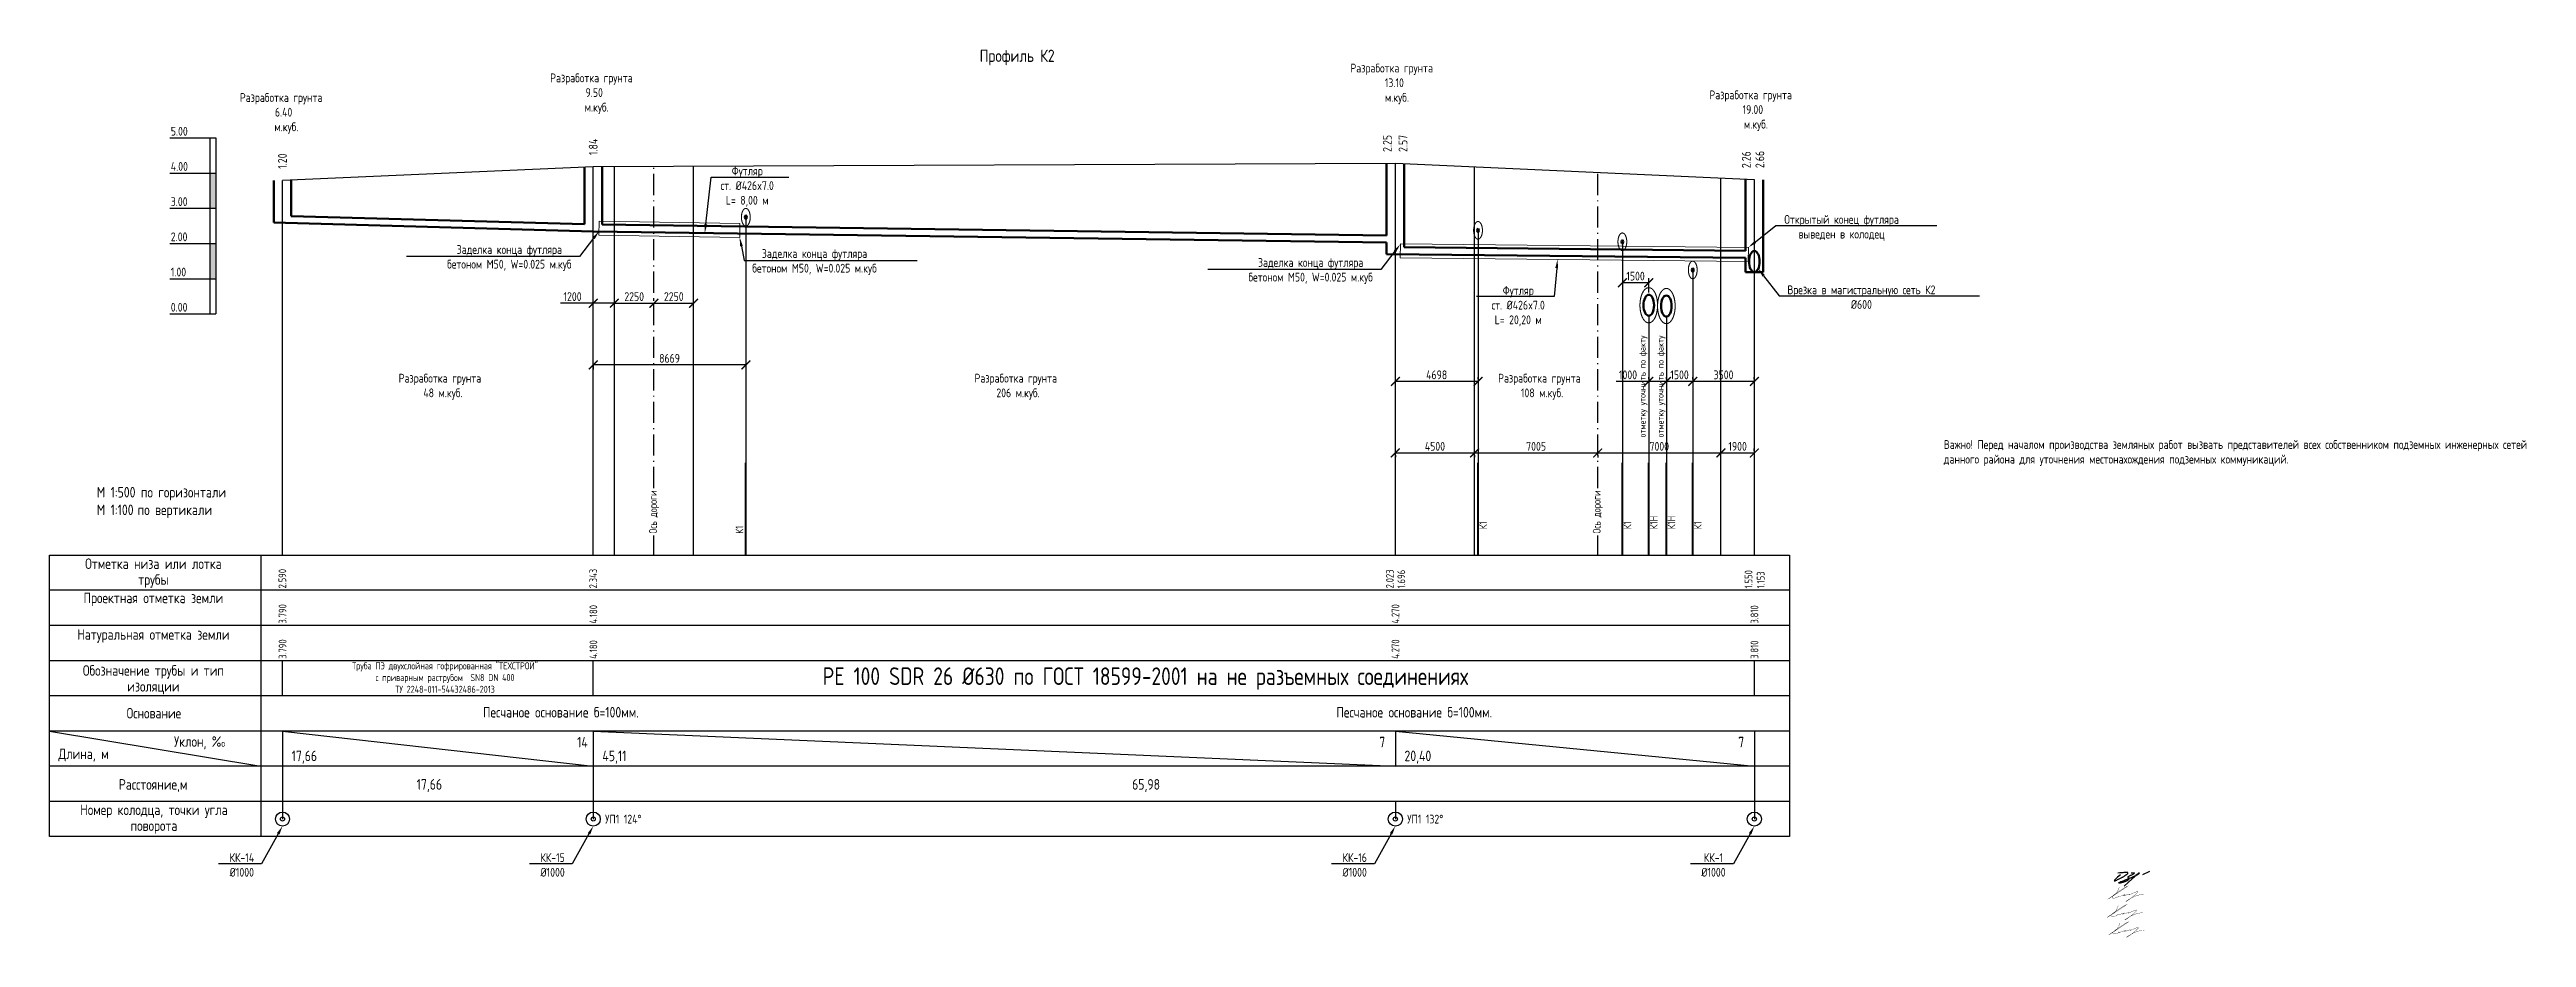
# Model space of a CAD drawing. Header units: millimetres. Extents: x 20530103 to 31271019, y 32092698 to 33532929.
# Drawn here: x 26074803 to 26145181, y 33084064 to 33109291 of the extents above; entities that cross this region are included whole.
import ezdxf
from ezdxf import colors
from ezdxf.entities.mleader import LeaderData, LeaderLine
from ezdxf.math import Vec2, Vec3

# ---------------------------------------------------------------- set-up
doc = ezdxf.new("R2010")
doc.units = ezdxf.units.MM
doc.linetypes.add('ACAD_ISO10W100', pattern=[18.5, 12, -3, 0.5, -3])
doc.linetypes.add('Штриховая', pattern=[2822.222233, 1411.111116, -1411.111116])
for name, color, linetype in [('Выноски', 7, 'Continuous'), ('Разработка грунта', 8, 'Continuous'), ('Рамка и штамп', 7, 'Continuous')]:
    doc.layers.add(name, color=color, linetype=linetype)
for name, color, linetype, lineweight in [('К1', 30, 'Continuous', 40), ('подпись', 7, 'Continuous', 25), ('Труба профиль', 7, 'Continuous', 50)]:
    doc.layers.add(name, color=color, linetype=linetype, lineweight=lineweight)
doc.styles.add('GOST 2.304', font='GOST.TTF')
doc.styles.get("Standard").update_dxf_attribs({"font": 'arial.ttf'})
doc.dimstyles.new('ISO-25', dxfattribs={"dimtxt": 2.5, "dimasz": 2.5, "dimexe": 1.25, "dimexo": 0.625, "dimtad": 1, "dimtxsty": 'Standard', "dimcen": 2.5, "dimadec": 0, "dimazin": 0, "dimtfac": 1, "dimtmove": 0, "dimatfit": 3, "dimfxl": 1, "dimarcsym": 0})

msp = doc.modelspace()

# ---------------------------------------------------------------- texts
at = {"linetype": 'ByBlock', "lineweight": 40, "ltscale": 400, "style": 'GOST 2.304'}
msp.add_text('Профиль К2', height=350, dxfattribs=at).set_placement((26101231.1778, 33108938.8174))
for s, p in [('1.84', (26090375.8201, 33106292.6884)), ('2.25', (26112938.0009, 33106382.6884)), ('2.57', (26113383.7552, 33106382.6884)), ('1.20', (26081545.8201, 33105902.6884)), ('2.26', (26123138.1033, 33105922.6884)), ('2.66', (26123523.9333, 33105922.6884))]:
    msp.add_text(s, height=250, rotation=90, dxfattribs=at).set_placement(p)
at = {"layer": 'К1', "color": 1, "insert": (26128625.6388, 33098194.3323), "char_height": 250, "width": 16957.976015, "attachment_point": 1, "style": 'GOST 2.304'}
msp.add_mtext('Важно! Перед началом производства земляных работ вызвать представителей всех собственником подземных инженерных сетей данного района для уточнения местонахождения подземных коммуникаций.', dxfattribs=at)
at = {"layer": 'Разработка грунта', "linetype": 'ByBlock', "lineweight": 40, "ltscale": 400, "char_height": 250, "attachment_point": 1, "style": 'GOST 2.304'}
for s, insert in [('\\pi104.74;Разработка грунта \\P\\pi1109.5;9.50\\P\\pi957.78; м.куб.', (26088923.0406, 33108610.4309)), ('\\pi104.74;Разработка грунта \\P\\pi1082.8;13.10\\P\\pi957.78; м.куб.', (26111660.7526, 33108889.3655)), ('\\pi104.74;Разработка грунта \\P\\pi1100.5;6.40\\P\\pi957.78; м.куб.', (26080106.231, 33108052.9367)), ('\\pi104.74;Разработка грунта \\P\\pi1047.1;19.00\\P\\pi957.78; м.куб.', (26121860.4522, 33108127.9608)), ('\\pi104.74;Разработка грунта \\P\\pi805.99;48 м.куб.', (26084617.9848, 33100078.5944)), ('\\pi104.74;Разработка грунта \\P\\pi725.72;206 м.куб.', (26100979.7119, 33100078.5944)), ('\\pi104.74;Разработка грунта \\P\\pi752.51;108 м.куб.', (26115857.555, 33100078.5944))]:
    msp.add_mtext_dynamic_manual_height_columns(s, width=2701.264832, gutter_width=2500, heights=[0], dxfattribs=dict(at, insert=insert))
at = {"layer": 'Рамка и штамп', "style": 'GOST 2.304'}
for s, p in [('5.00', (26078248.286, 33106844.7051)), ('4.00', (26078248.286, 33105844.7051)), ('3.00', (26078248.286, 33104844.7051)), ('2.00', (26078248.286, 33103844.7051)), ('1.00', (26078248.286, 33102844.7051)), ('0.00', (26078248.286, 33101844.7051))]:
    msp.add_text(s, height=250, dxfattribs=at).set_placement(p)
at = {"layer": 'Рамка и штамп', "linetype": 'ACAD_ISO10W100', "style": 'GOST 2.304'}
for s, height, p in [('отметку уточнить по факту', 180, (26120152.9261, 33098271.4679)), ('отметку уточнить по факту', 180, (26120664.2123, 33098271.4679)), ('Ось дороги', 220, (26092059.0145, 33095538.2416)), ('Ось дороги', 220, (26118874.0145, 33095538.2416)), ('К1Н', 220, (26120495.469, 33095662.4183)), ('К1Н', 220, (26120995.469, 33095662.4183)), ('К1', 220, (26094513.9217, 33095538.2416)), ('К1', 220, (26115644.4837, 33095662.4183)), ('К1', 220, (26119745.469, 33095662.4183)), ('К1', 220, (26121745.469, 33095662.4183)), ('2.590', 220, (26081527.8991, 33093980.5826)), ('2.343', 220, (26090357.8991, 33093980.5826)), ('2.023', 220, (26112994.8961, 33093980.5826)), ('1.696', 220, (26113322.2415, 33093980.5826)), ('1.550', 220, (26123187.1454, 33093980.5826)), ('1.153', 220, (26123532.9454, 33093980.5826)), ('3.790', 220, (26081534.9324, 33092980.5826)), ('4.180', 220, (26090364.9324, 33092980.5826)), ('4.270', 220, (26113154.9324, 33092980.5826)), ('3.810', 220, (26123354.9324, 33092980.5826)), ('3.790', 220, (26081534.9324, 33091980.5826)), ('4.180', 220, (26090364.9324, 33091980.5826)), ('4.270', 220, (26113154.9324, 33091980.5826)), ('3.810', 220, (26123354.9324, 33091980.5826))]:
    msp.add_text(s, height=height, rotation=90, dxfattribs=at).set_placement(p)
for s, height, p in [('14', 300, (26089794.2425, 33089464.0192)), ('7', 300, (26112584.2425, 33089464.0192)), ('7', 300, (26122784.2425, 33089464.0192)), ('17,66', 300, (26081682.4022, 33089072.3085)), ('45,11', 300, (26090512.4022, 33089072.3085)), ('20,40', 300, (26113302.4022, 33089072.3085)), ('17,66', 300, (26085234.0676, 33088262.7626)), ('65,98', 300, (26105563.2932, 33088262.7626)), ('УП1 124°', 250, (26090588.987, 33087300.9971)), ('УП1 132°', 250, (26113378.987, 33087300.9971))]:
    msp.add_text(s, height=height, dxfattribs=at).set_placement(p)
at = {"layer": 'Рамка и штамп', "char_height": 300, "style": 'GOST 2.304'}
for s, insert, width, attachment_point in [('М 1:500 по горизонтали\\PМ 1:100{\\fArial|b0|i0|c238|p34; }по вертикали', (26076146.2666, 33096863.216), 4759.555889, 1), ('Основание', (26077768.6979, 33090585.6809), 4299.477006, 2), ('Уклон, %{\\H0.6667x;о}', (26079065.7219, 33089779.8449), 2099.094524, 2), ('Длина, м', (26075769.7668, 33089429.5949), 1877.883553, 2), ('Расстояние,м', (26077746.2475, 33088561.9814), 4299.477006, 2)]:
    msp.add_mtext(s, dxfattribs=dict(at, insert=insert, width=width, attachment_point=attachment_point))
at = {"layer": 'Рамка и штамп', "char_height": 300, "width": 4299.477006, "attachment_point": 2, "line_spacing_factor": 0.9, "style": 'GOST 2.304'}
for s, insert in [('Отметка низа или лотка трубы', (26077754.32, 33094832.9807)), ('Проектная отметка земли', (26077754.32, 33093860.958)), ('Натуральная отметка земли', (26077754.32, 33092820.8852)), ('Обозначение трубы и тип изоляции', (26077754.32, 33091799.2185)), ('Номер колодца, точки угла поворота', (26077769.8626, 33087840.8909))]:
    msp.add_mtext(s, dxfattribs=dict(at, insert=insert))
at = {"layer": 'Рамка и штамп', "linetype": 'ACAD_ISO10W100', "style": 'GOST 2.304'}
for s, insert, char_height, width, attachment_point in [('Труба ПЭ двухслойная гофрированная "ТЕХСТРОЙ"\\Pс приварным раструбом  SN8 DN 400\\PТУ 2248-011-54432486-2013', (26086040.0638, 33091447.5624), 200, 34967.098932, 5), ('{\\C0;PE 100 SDR 26 %%C630 по ГОСТ 18599-2001 на не разъемных соединениях}', (26105939.7472, 33091419.2291), 500, 28923.252891, 5), ('Песчаное основание б=100мм.', (26089330.6337, 33090612.6246), 300, 6494.082854, 2), ('Песчаное основание б=100мм.', (26113579.2204, 33090612.6246), 300, 6494.082854, 2)]:
    msp.add_mtext(s, dxfattribs=dict(at, insert=insert, char_height=char_height, width=width, attachment_point=attachment_point))

# ---------------------------------------------------------------- blocks, each defined once
blk = doc.blocks.new('Косов')
at = {"layer": 'подпись', "color": 5, "lineweight": 30, "const_width": 0.0751}
blk.add_lwpolyline([(0, 0), (-0.07, -0.19), (-0.14, -0.36), (-0.2, -0.51), (-0.26, -0.65), (-0.31, -0.77), (-0.36, -0.87), (-0.41, -0.97), (-0.46, -1.07), (-0.51, -1.16), (-0.56, -1.26), (-0.62, -1.35), (-0.69, -1.44), (-0.76, -1.54), (-0.85, -1.64), (-0.96, -1.74), (-1.09, -1.84), (-1.23, -1.95), (-1.39, -2.06), (-1.57, -2.18), (-1.75, -2.3), (-1.94, -2.42), (-2.13, -2.54), (-2.32, -2.66), (-2.5, -2.78), (-2.67, -2.89), (-2.82, -2.99), (-2.91, -3.07), (-2.94, -3.1), (-2.89, -3.08), (-2.73, -2.99), (-2.46, -2.82), (-2.05, -2.56), (-1.49, -2.2), (-0.83, -1.77), (-0.12, -1.3), (0.58, -0.83), (1.23, -0.4), (1.76, -0.03), (2.13, 0.23), (2.28, 0.36), (2.17, 0.32), (1.85, 0.15), (1.36, -0.14), (0.77, -0.5), (0.14, -0.91), (-0.49, -1.33), (-1.05, -1.73), (-1.5, -2.08), (-1.78, -2.36), (-1.91, -2.57), (-1.92, -2.71), (-1.83, -2.8), (-1.67, -2.85), (-1.46, -2.86), (-1.24, -2.84), (-1.02, -2.81), (-0.84, -2.77), (-0.68, -2.72), (-0.56, -2.67), (-0.46, -2.61), (-0.38, -2.56), (-0.33, -2.5), (-0.29, -2.46), (-0.26, -2.42), (-0.24, -2.38), (-0.23, -2.36), (-0.23, -2.35), (-0.23, -2.34), (-0.24, -2.34), (-0.24, -2.35), (-0.24, -2.36), (-0.25, -2.39), (-0.24, -2.42), (-0.24, -2.46), (-0.23, -2.49), (-0.22, -2.53), (-0.21, -2.56), (-0.2, -2.58), (-0.2, -2.59), (-0.2, -2.59), (-0.2, -2.57), (-0.21, -2.53), (-0.23, -2.49), (-0.24, -2.45), (-0.26, -2.4), (-0.27, -2.36), (-0.29, -2.33), (-0.29, -2.31), (-0.3, -2.31), (-0.29, -2.32), (-0.27, -2.34), (-0.23, -2.36), (-0.17, -2.38), (-0.08, -2.39), (0.03, -2.39), (0.18, -2.36), (0.37, -2.32), (0.58, -2.25), (0.8, -2.18), (1.01, -2.1), (1.21, -2.03), (1.38, -1.97), (1.51, -1.93), (1.58, -1.91), (1.58, -1.93), (1.53, -1.97), (1.45, -2.03), (1.36, -2.09), (1.27, -2.16), (1.21, -2.21), (1.18, -2.25), (1.23, -2.25), (1.34, -2.22), (1.52, -2.17), (1.74, -2.09), (1.98, -2.01), (2.23, -1.93), (2.45, -1.85), (2.64, -1.79), (2.77, -1.76), (2.83, -1.77), (2.83, -1.8), (2.8, -1.84), (2.75, -1.89), (2.71, -1.93), (2.7, -1.96), (2.73, -1.96), (2.83, -1.93), (3.02, -1.85), (3.27, -1.74), (3.56, -1.61), (3.88, -1.47), (4.2, -1.34), (4.49, -1.22), (4.73, -1.14), (4.9, -1.11), (4.99, -1.13), (4.99, -1.2), (4.93, -1.31), (4.8, -1.46), (4.63, -1.64), (4.41, -1.84), (4.17, -2.05), (3.92, -2.27), (3.65, -2.48), (3.39, -2.69), (3.13, -2.89), (2.88, -3.07), (2.64, -3.24), (2.43, -3.39), (2.23, -3.52), (2.07, -3.62), (1.94, -3.7), (1.84, -3.75), (1.79, -3.76), (1.79, -3.74), (1.85, -3.69), (1.97, -3.6), (2.16, -3.47), (2.42, -3.31), (2.75, -3.1), (3.16, -2.87), (3.62, -2.63), (4.14, -2.4), (4.7, -2.19), (5.28, -2.03), (5.89, -1.92), (6.5, -1.88)], dxfattribs=at)
blk = doc.blocks.new('Драничников')
at = {"layer": 'подпись', "color": 5, "lineweight": 30}
for points in [[(1.86, 1.95), (0.94, 1.14), (0.35, 0.58), (0.02, 0.22), (-0.09, 0.03), (-0.03, -0.03), (0.15, 0.02), (0.41, 0.12), (0.7, 0.26), (0.97, 0.39), (1.23, 0.51), (1.47, 0.63), (1.69, 0.74), (1.89, 0.84), (2.08, 0.94), (2.27, 1.04), (2.44, 1.13), (2.6, 1.22), (2.76, 1.31), (2.9, 1.39), (3.04, 1.48), (3.17, 1.56), (3.3, 1.64), (3.42, 1.71), (3.53, 1.78), (3.63, 1.86), (3.73, 1.92), (3.82, 1.99), (3.9, 2.05), (3.98, 2.11), (4.04, 2.17), (4.1, 2.22), (4.15, 2.26), (4.18, 2.3), (4.21, 2.34), (4.23, 2.37), (4.24, 2.4), (4.25, 2.42), (4.25, 2.45), (4.26, 2.47), (4.26, 2.49), (4.26, 2.51), (4.26, 2.53), (4.25, 2.55), (4.25, 2.56), (4.24, 2.58), (4.23, 2.59), (4.22, 2.6), (4.2, 2.61), (4.18, 2.62), (4.14, 2.62), (4.1, 2.63), (4.05, 2.63), (3.99, 2.63), (3.91, 2.63), (3.82, 2.63), (3.7, 2.63), (3.57, 2.63), (3.4, 2.63), (3.19, 2.63), (2.92, 2.61), (2.59, 2.59), (2.18, 2.56), (1.68, 2.52), (1.07, 2.47)], [(5.3, 2.57), (5.53, 2.57), (5.71, 2.57), (5.85, 2.57), (5.97, 2.56), (6.05, 2.56), (6.12, 2.56), (6.17, 2.55), (6.2, 2.55), (6.23, 2.54), (6.25, 2.53), (6.26, 2.52), (6.27, 2.5), (6.28, 2.49), (6.28, 2.47), (6.28, 2.45), (6.28, 2.44), (6.28, 2.41), (6.28, 2.39), (6.26, 2.36), (6.24, 2.33), (6.2, 2.29), (6.13, 2.24), (6.04, 2.18), (5.92, 2.12), (5.77, 2.04), (5.6, 1.95), (5.4, 1.85), (5.2, 1.75), (5.01, 1.66), (4.82, 1.56), (4.65, 1.47), (4.5, 1.4), (4.39, 1.33), (4.31, 1.28), (4.26, 1.24), (4.23, 1.2), (4.22, 1.17), (4.23, 1.15), (4.24, 1.13), (4.26, 1.11), (4.29, 1.1), (4.31, 1.08), (4.34, 1.06), (4.36, 1.04), (4.39, 1.02), (4.41, 1), (4.44, 0.97), (4.46, 0.94), (4.49, 0.9), (4.51, 0.86), (4.52, 0.81), (4.53, 0.76), (4.54, 0.71), (4.54, 0.66), (4.53, 0.6), (4.51, 0.54), (4.48, 0.48), (4.45, 0.41), (4.4, 0.35), (4.34, 0.29), (4.26, 0.22), (4.18, 0.15), (4.08, 0.09), (3.97, 0.03), (3.85, -0.04), (3.72, -0.1), (3.57, -0.16), (3.42, -0.22), (3.27, -0.28), (3.11, -0.33), (2.96, -0.38), (2.81, -0.43), (2.66, -0.47), (2.52, -0.51), (2.39, -0.54), (2.26, -0.58), (2.15, -0.6), (2.04, -0.63), (1.94, -0.65), (1.85, -0.66), (1.77, -0.68), (1.69, -0.69), (1.63, -0.69), (1.58, -0.7), (1.53, -0.7), (1.49, -0.69), (1.46, -0.69), (1.43, -0.68), (1.41, -0.67), (1.39, -0.67), (1.38, -0.65), (1.38, -0.64), (1.38, -0.63), (1.38, -0.61), (1.39, -0.59), (1.41, -0.57), (1.42, -0.55), (1.45, -0.53), (1.49, -0.5), (1.55, -0.47), (1.63, -0.43), (1.73, -0.38), (1.87, -0.32), (2.05, -0.24), (2.26, -0.16), (2.51, -0.06), (2.79, 0.05), (3.08, 0.16), (3.38, 0.28), (3.68, 0.39), (3.98, 0.51), (4.26, 0.62), (4.53, 0.72), (4.77, 0.82), (4.99, 0.91), (5.2, 1), (5.39, 1.08), (5.57, 1.16), (5.74, 1.24), (5.9, 1.31), (6.06, 1.38), (6.2, 1.44), (6.35, 1.51), (6.48, 1.57), (6.61, 1.63), (6.74, 1.7), (6.86, 1.75), (6.97, 1.81), (7.08, 1.87), (7.19, 1.93), (7.28, 1.98), (7.38, 2.04), (7.46, 2.09), (7.54, 2.14), (7.62, 2.18), (7.68, 2.23), (7.74, 2.27), (7.79, 2.3), (7.83, 2.33), (7.86, 2.36), (7.88, 2.39), (7.89, 2.41), (7.9, 2.43), (7.89, 2.44), (7.88, 2.46), (7.86, 2.46), (7.83, 2.46), (7.79, 2.46), (7.75, 2.45), (7.7, 2.43), (7.64, 2.41), (7.57, 2.37), (7.5, 2.32), (7.37, 2.21), (7.15, 2.02), (6.78, 1.7), (6.24, 1.21), (5.46, 0.51), (4.41, -0.44), (3.03, -1.67)], [(8.98, 1.97), (11.17, 3.08)]]:
    blk.add_lwpolyline(points, dxfattribs=at)
blk = doc.blocks.new('_ArchTick')
at = {"color": 0, "linetype": 'ByBlock', "const_width": 0.15}
blk.add_lwpolyline([(-0.5, -0.5), (0.5, 0.5)], dxfattribs=at)
blk = doc.blocks.new('*D55')
at = {"color": 0, "lineweight": -2, "transparency": 16777216}
for p, q in [((26090252, 33102084), (26089323, 33102084)), ((26090252, 33102030), (26090252, 33102209)), ((26090852, 33102084), (26090252, 33102084)), ((26090852, 33102030), (26090852, 33102209))]:
    blk.add_line(p, q, dxfattribs=at)
at = {"color": 0, "lineweight": -2, "transparency": 16777216, "xscale": 250, "yscale": 250, "zscale": 250, "rotation": 180}
blk.add_blockref('_ArchTick', (26090252, 33102084), dxfattribs=at)
at = {"color": 0, "lineweight": -2, "transparency": 16777216, "xscale": 250, "yscale": 250, "zscale": 250}
blk.add_blockref('_ArchTick', (26090852, 33102084), dxfattribs=at)
at = {"color": 0, "transparency": 16777216, "insert": (26089663, 33102272), "char_height": 250, "attachment_point": 5, "style": 'GOST 2.304'}
blk.add_mtext('1200', dxfattribs=at)
blk = doc.blocks.new('*D56')
at = {"color": 0, "lineweight": -2, "transparency": 16777216}
for p, q in [((26090852, 33102147), (26090852, 33102209)), ((26090852, 33102084), (26091977, 33102084)), ((26091977, 33102147), (26091977, 33102209))]:
    blk.add_line(p, q, dxfattribs=at)
at = {"color": 0, "lineweight": -2, "transparency": 16777216, "xscale": 250, "yscale": 250, "zscale": 250, "rotation": 180}
blk.add_blockref('_ArchTick', (26090852, 33102084), dxfattribs=at)
at = {"color": 0, "lineweight": -2, "transparency": 16777216, "xscale": 250, "yscale": 250, "zscale": 250}
blk.add_blockref('_ArchTick', (26091977, 33102084), dxfattribs=at)
at = {"color": 0, "transparency": 16777216, "insert": (26091415, 33102272), "char_height": 250, "attachment_point": 5, "style": 'GOST 2.304'}
blk.add_mtext('2250', dxfattribs=at)
blk = doc.blocks.new('*D57')
at = {"color": 0, "lineweight": -2, "transparency": 16777216}
for p, q in [((26091977, 33102147), (26091977, 33102209)), ((26091977, 33102084), (26093102, 33102084)), ((26093102, 33102147), (26093102, 33102209))]:
    blk.add_line(p, q, dxfattribs=at)
at = {"color": 0, "lineweight": -2, "transparency": 16777216, "xscale": 250, "yscale": 250, "zscale": 250, "rotation": 180}
blk.add_blockref('_ArchTick', (26091977, 33102084), dxfattribs=at)
at = {"color": 0, "lineweight": -2, "transparency": 16777216, "xscale": 250, "yscale": 250, "zscale": 250}
blk.add_blockref('_ArchTick', (26093102, 33102084), dxfattribs=at)
at = {"color": 0, "transparency": 16777216, "insert": (26092540, 33102272), "char_height": 250, "attachment_point": 5, "style": 'GOST 2.304'}
blk.add_mtext('2250', dxfattribs=at)
blk = doc.blocks.new('*D58')
at = {"color": 0, "lineweight": -2, "transparency": 16777216}
for p, q in [((26113042, 33097831), (26115292, 33097831)), ((26113042, 33097769), (26113042, 33097706)), ((26115292, 33097894), (26115292, 33097956))]:
    blk.add_line(p, q, dxfattribs=at)
at = {"color": 0, "lineweight": -2, "transparency": 16777216, "xscale": 250, "yscale": 250, "zscale": 250, "rotation": 180}
blk.add_blockref('_ArchTick', (26113042, 33097831), dxfattribs=at)
at = {"color": 0, "lineweight": -2, "transparency": 16777216, "xscale": 250, "yscale": 250, "zscale": 250}
blk.add_blockref('_ArchTick', (26115292, 33097831), dxfattribs=at)
at = {"color": 0, "transparency": 16777216, "insert": (26114167, 33098019), "char_height": 250, "attachment_point": 5, "style": 'GOST 2.304'}
blk.add_mtext('4500', dxfattribs=at)
blk = doc.blocks.new('*D59')
at = {"color": 0, "lineweight": -2, "transparency": 16777216}
for p, q in [((26115290, 33097831), (26118792, 33097831)), ((26115290, 33097769), (26115290, 33097706)), ((26118792, 33097769), (26118792, 33097706))]:
    blk.add_line(p, q, dxfattribs=at)
at = {"color": 0, "lineweight": -2, "transparency": 16777216, "xscale": 250, "yscale": 250, "zscale": 250, "rotation": 180}
blk.add_blockref('_ArchTick', (26115290, 33097831), dxfattribs=at)
at = {"color": 0, "lineweight": -2, "transparency": 16777216, "xscale": 250, "yscale": 250, "zscale": 250}
blk.add_blockref('_ArchTick', (26118792, 33097831), dxfattribs=at)
at = {"color": 0, "transparency": 16777216, "insert": (26117041, 33098018), "char_height": 250, "attachment_point": 5, "style": 'GOST 2.304'}
blk.add_mtext('7005', dxfattribs=at)
blk = doc.blocks.new('*D60')
at = {"color": 0, "lineweight": -2, "transparency": 16777216}
for p, q in [((26118792, 33097829), (26122292, 33097829)), ((26118792, 33097767), (26118792, 33097704)), ((26122292, 33097892), (26122292, 33097954))]:
    blk.add_line(p, q, dxfattribs=at)
at = {"color": 0, "lineweight": -2, "transparency": 16777216, "xscale": 250, "yscale": 250, "zscale": 250, "rotation": 180}
blk.add_blockref('_ArchTick', (26118792, 33097829), dxfattribs=at)
at = {"color": 0, "lineweight": -2, "transparency": 16777216, "xscale": 250, "yscale": 250, "zscale": 250}
blk.add_blockref('_ArchTick', (26122292, 33097829), dxfattribs=at)
at = {"color": 0, "transparency": 16777216, "insert": (26120542, 33098017), "char_height": 250, "attachment_point": 5, "style": 'GOST 2.304'}
blk.add_mtext('7000', dxfattribs=at)
blk = doc.blocks.new('*D61')
at = {"color": 0, "lineweight": -2, "transparency": 16777216}
for p, q in [((26090252, 33100342), (26090252, 33100205)), ((26094587, 33100330), (26090252, 33100330)), ((26094587, 33100342), (26094587, 33100205))]:
    blk.add_line(p, q, dxfattribs=at)
at = {"color": 0, "lineweight": -2, "transparency": 16777216, "xscale": 250, "yscale": 250, "zscale": 250, "rotation": 180}
blk.add_blockref('_ArchTick', (26090252, 33100330), dxfattribs=at)
at = {"color": 0, "lineweight": -2, "transparency": 16777216, "xscale": 250, "yscale": 250, "zscale": 250}
blk.add_blockref('_ArchTick', (26094587, 33100330), dxfattribs=at)
at = {"color": 0, "transparency": 16777216, "insert": (26092420, 33100518), "char_height": 250, "attachment_point": 5, "style": 'GOST 2.304'}
blk.add_mtext('8669', dxfattribs=at)
blk = doc.blocks.new('*D65')
at = {"color": 0, "lineweight": -2, "transparency": 16777216}
for p, q in [((26121492, 33099924), (26121492, 33099987)), ((26123242, 33099862), (26121492, 33099862)), ((26123242, 33099924), (26123242, 33099987))]:
    blk.add_line(p, q, dxfattribs=at)
at = {"color": 0, "lineweight": -2, "transparency": 16777216, "xscale": 250, "yscale": 250, "zscale": 250, "rotation": 180}
blk.add_blockref('_ArchTick', (26121492, 33099862), dxfattribs=at)
at = {"color": 0, "lineweight": -2, "transparency": 16777216, "xscale": 250, "yscale": 250, "zscale": 250}
blk.add_blockref('_ArchTick', (26123242, 33099862), dxfattribs=at)
at = {"color": 0, "transparency": 16777216, "insert": (26122367, 33100049), "char_height": 250, "attachment_point": 5, "style": 'GOST 2.304'}
blk.add_mtext('3500', dxfattribs=at)
blk = doc.blocks.new('*D66')
at = {"color": 0, "lineweight": -2, "transparency": 16777216}
for p, q in [((26120742, 33099924), (26120742, 33099987)), ((26121492, 33099862), (26120742, 33099862)), ((26121492, 33099924), (26121492, 33099987))]:
    blk.add_line(p, q, dxfattribs=at)
at = {"color": 0, "lineweight": -2, "transparency": 16777216, "xscale": 250, "yscale": 250, "zscale": 250, "rotation": 180}
blk.add_blockref('_ArchTick', (26120742, 33099862), dxfattribs=at)
at = {"color": 0, "lineweight": -2, "transparency": 16777216, "xscale": 250, "yscale": 250, "zscale": 250}
blk.add_blockref('_ArchTick', (26121492, 33099862), dxfattribs=at)
at = {"color": 0, "transparency": 16777216, "insert": (26121117, 33100049), "char_height": 250, "attachment_point": 5, "style": 'GOST 2.304'}
blk.add_mtext('1500', dxfattribs=at)
blk = doc.blocks.new('*D67')
at = {"color": 0, "lineweight": -2, "transparency": 16777216}
for p, q in [((26120242, 33099862), (26119313, 33099862)), ((26120242, 33099924), (26120242, 33099987)), ((26120742, 33099862), (26120242, 33099862)), ((26120742, 33099924), (26120742, 33099987))]:
    blk.add_line(p, q, dxfattribs=at)
at = {"color": 0, "lineweight": -2, "transparency": 16777216, "xscale": 250, "yscale": 250, "zscale": 250, "rotation": 180}
blk.add_blockref('_ArchTick', (26120242, 33099862), dxfattribs=at)
at = {"color": 0, "lineweight": -2, "transparency": 16777216, "xscale": 250, "yscale": 250, "zscale": 250}
blk.add_blockref('_ArchTick', (26120742, 33099862), dxfattribs=at)
at = {"color": 0, "transparency": 16777216, "insert": (26119653, 33100049), "char_height": 250, "attachment_point": 5, "style": 'GOST 2.304'}
blk.add_mtext('1000', dxfattribs=at)
blk = doc.blocks.new('*D68')
at = {"color": 0, "lineweight": -2, "transparency": 16777216}
for p, q in [((26119492, 33103176), (26119492, 33102541)), ((26120242, 33102666), (26119492, 33102666)), ((26120242, 33102388), (26120242, 33102791))]:
    blk.add_line(p, q, dxfattribs=at)
at = {"color": 0, "lineweight": -2, "transparency": 16777216, "xscale": 250, "yscale": 250, "zscale": 250, "rotation": 180}
blk.add_blockref('_ArchTick', (26119492, 33102666), dxfattribs=at)
at = {"color": 0, "lineweight": -2, "transparency": 16777216, "xscale": 250, "yscale": 250, "zscale": 250}
blk.add_blockref('_ArchTick', (26120242, 33102666), dxfattribs=at)
at = {"color": 0, "transparency": 16777216, "insert": (26119867, 33102853), "char_height": 250, "attachment_point": 5, "style": 'GOST 2.304'}
blk.add_mtext('1500', dxfattribs=at)
blk = doc.blocks.new('*D69')
at = {"color": 0, "lineweight": -2, "transparency": 16777216}
for p, q in [((26122292, 33097892), (26122292, 33097954)), ((26122292, 33097829), (26123242, 33097829)), ((26123242, 33097892), (26123242, 33097954))]:
    blk.add_line(p, q, dxfattribs=at)
at = {"color": 0, "lineweight": -2, "transparency": 16777216, "xscale": 250, "yscale": 250, "zscale": 250, "rotation": 180}
blk.add_blockref('_ArchTick', (26122292, 33097829), dxfattribs=at)
at = {"color": 0, "lineweight": -2, "transparency": 16777216, "xscale": 250, "yscale": 250, "zscale": 250}
blk.add_blockref('_ArchTick', (26123242, 33097829), dxfattribs=at)
at = {"color": 0, "transparency": 16777216, "insert": (26122767, 33098017), "char_height": 250, "attachment_point": 5, "style": 'GOST 2.304'}
blk.add_mtext('1900', dxfattribs=at)
blk = doc.blocks.new('*D70')
at = {"color": 0, "lineweight": -2, "transparency": 16777216}
for p, q in [((26113042, 33099924), (26113042, 33099987)), ((26115391, 33099862), (26113042, 33099862)), ((26115391, 33099924), (26115391, 33099987))]:
    blk.add_line(p, q, dxfattribs=at)
at = {"color": 0, "lineweight": -2, "transparency": 16777216, "xscale": 250, "yscale": 250, "zscale": 250, "rotation": 180}
blk.add_blockref('_ArchTick', (26113042, 33099862), dxfattribs=at)
at = {"color": 0, "lineweight": -2, "transparency": 16777216, "xscale": 250, "yscale": 250, "zscale": 250}
blk.add_blockref('_ArchTick', (26115391, 33099862), dxfattribs=at)
at = {"color": 0, "transparency": 16777216, "insert": (26114217, 33100049), "char_height": 250, "attachment_point": 5, "style": 'GOST 2.304'}
blk.add_mtext('4698', dxfattribs=at)

# ---------------------------------------------------------------- dimensions: what is measured, and where the dimension line sits
for base, p1, p2, picture, middle in [((26119492.4077, 33102665.8122), (26120242.4077, 33102325.6864), (26119492.4077, 33103238.4655), '*D68', (26119867.4077, 33102665.8122)), ((26090852.4077, 33102084.2895), (26090252.4077, 33101967.8496), (26090852.4077, 33101967.8496), '*D55', (26089662.9242, 33102084.2895))]:
    dim = msp.add_linear_dim(base=base, p1=p1, p2=p2, dimstyle='ISO-25', override={"dimscale": 100, "dimlfac": 2, "dimtxsty": 'GOST 2.304', "dimblk1": 'ArchTick', "dimblk2": 'ArchTick', "dimsah": 1})
    dim.commit()
    dim.dimension.update_dxf_attribs({"geometry": picture, "text_midpoint": middle, "dimtype": 160})
for base, p1, p2, override, picture, middle in [((26091977.4077, 33102084.2895), (26090852.4077, 33102084.2895), (26091977.4077, 33102084.2895), {"dimscale": 100, "dimlfac": 2, "dimtxsty": 'GOST 2.304', "dimblk1": 'ArchTick', "dimblk2": 'ArchTick', "dimsah": 1}, '*D56', (26091414.9077, 33102271.9682)), ((26093102.4077, 33102084.2895), (26091977.4077, 33102084.2895), (26093102.4077, 33102084.2895), {"dimscale": 100, "dimlfac": 2, "dimtxsty": 'GOST 2.304', "dimblk1": 'ArchTick', "dimblk2": 'ArchTick', "dimsah": 1}, '*D57', (26092539.9077, 33102271.9682)), ((26090252.4077, 33100329.8611), (26094586.8027, 33100404.1146), (26090252.4077, 33100404.1146), {"dimscale": 100, "dimdec": 0, "dimlfac": 2, "dimtxsty": 'GOST 2.304', "dimblk1": 'ArchTick', "dimblk2": 'ArchTick', "dimsah": 1}, '*D61', (26092419.6052, 33100517.6291)), ((26113042.4077, 33099861.5831), (26115391.4225, 33099861.5831), (26113042.4077, 33099861.5831), {"dimscale": 100, "dimdec": 0, "dimlfac": 2, "dimtxsty": 'GOST 2.304', "dimblk1": 'ArchTick', "dimblk2": 'ArchTick', "dimsah": 1}, '*D70', (26114216.9151, 33100049.3511)), ((26120242.4077, 33099861.5831), (26120742.4077, 33099861.5831), (26120242.4077, 33099861.5831), {"dimscale": 100, "dimlfac": 2, "dimtxsty": 'GOST 2.304', "dimblk1": 'ArchTick', "dimblk2": 'ArchTick', "dimsah": 1}, '*D67', (26119652.9242, 33100049.1724)), ((26120742.4077, 33099861.5831), (26121492.4077, 33099861.5831), (26120742.4077, 33099861.5831), {"dimscale": 100, "dimlfac": 2, "dimtxsty": 'GOST 2.304', "dimblk1": 'ArchTick', "dimblk2": 'ArchTick', "dimsah": 1}, '*D66', (26121117.4077, 33100049.1724)), ((26121492.4077, 33099861.5831), (26123242.4077, 33099861.5831), (26121492.4077, 33099861.5831), {"dimscale": 100, "dimlfac": 2, "dimtxsty": 'GOST 2.304', "dimblk1": 'ArchTick', "dimblk2": 'ArchTick', "dimsah": 1}, '*D65', (26122367.4077, 33100049.1724)), ((26115292.4077, 33097831.1345), (26113042.4077, 33097831.1345), (26115292.4077, 33097831.1345), {"dimscale": 100, "dimlfac": 2, "dimtxsty": 'GOST 2.304', "dimblk1": 'ArchTick', "dimblk2": 'ArchTick', "dimsah": 1}, '*D58', (26114167.4077, 33098018.7238)), ((26118792.4077, 33097830.7178), (26115289.9077, 33097831.5511), (26118792.4077, 33097831.5511), {"dimscale": 100, "dimlfac": 2, "dimtxsty": 'GOST 2.304', "dimblk1": 'ArchTick', "dimblk2": 'ArchTick', "dimsah": 1}, '*D59', (26117041.1577, 33098018.3072)), ((26122292.4077, 33097829.4678), (26118792.4077, 33097829.4678), (26122292.4077, 33097829.4678), {"dimscale": 100, "dimlfac": 2, "dimtxsty": 'GOST 2.304', "dimblk1": 'ArchTick', "dimblk2": 'ArchTick', "dimsah": 1}, '*D60', (26120542.4077, 33098017.0572)), ((26123242.4077, 33097829.4678), (26122292.4077, 33097829.4678), (26123242.4077, 33097829.4678), {"dimscale": 100, "dimlfac": 2, "dimtxsty": 'GOST 2.304', "dimblk1": 'ArchTick', "dimblk2": 'ArchTick', "dimsah": 1}, '*D69', (26122767.4077, 33098017.1465))]:
    dim = msp.add_linear_dim(base=base, p1=p1, p2=p2, dimstyle='ISO-25', override=override)
    dim.commit()
    dim.dimension.update_dxf_attribs({"geometry": picture, "text_midpoint": middle})

# ---------------------------------------------------------------- hatches: boundary and pattern name
at = {"layer": 'Рамка и штамп'}
h = msp.add_hatch(color=256, dxfattribs=at)
h.paths.add_polyline_path([(26079368.3171, 33106780.3922), (26079523.4218, 33106780.3922)])
h.paths.add_polyline_path([(26079368.3171, 33105775.3526), (26079523.4218, 33105775.3526), (26079523.4218, 33104775.3526), (26079368.3171, 33104775.3526)])
h = msp.add_hatch(color=256, dxfattribs=at)
h.paths.add_polyline_path([(26079368.3171, 33104780.3922), (26079523.4218, 33104780.3922)])
h.paths.add_polyline_path([(26079368.3171, 33103775.3526), (26079523.4218, 33103775.3526), (26079523.4218, 33102775.3526), (26079368.3171, 33102775.3526)])

# ---------------------------------------------------------------- linework, layer by layer
for p, q in [((26090252.4077, 33105960.3922), (26081422.4077, 33105570.3922)), ((26113042.4077, 33106050.3922), (26090252.4077, 33105960.3922)), ((26090252.4077, 33094927.3879), (26090252.4077, 33105960.3922)), ((26090852.4077, 33094927.3879), (26090852.4077, 33105965.1312)), ((26093102.4077, 33094927.3879), (26093102.4077, 33105974.0166)), ((26113042.4077, 33094927.3879), (26113042.4077, 33106050.3922)), ((26123242.4077, 33105590.3922), (26113042.4077, 33106050.3922)), ((26115292.4077, 33094927.3879), (26115292.4077, 33105948.9217)), ((26081422.4077, 33094927.3879), (26081422.4077, 33105570.3922)), ((26122292.4077, 33094927.3879), (26122292.4077, 33105633.2354)), ((26123242.4077, 33094927.3879), (26123242.4077, 33105590.3922)), ((26094586.8027, 33104476.856), (26094586.8027, 33096931.6049)), ((26115391.4225, 33104104.373), (26115391.4225, 33096559.1219)), ((26119492.4077, 33103779.5099), (26119492.4077, 33097549.412)), ((26121492.4077, 33102979.3138), (26121492.4077, 33095434.0627)), ((26120242.4077, 33101725.6864), (26120242.4077, 33097549.412)), ((26120742.4077, 33101703.1373), (26120742.4077, 33097549.412)), ((26091977.4077, 33094927.3879), (26091977.4077, 33095483.193)), ((26118792.4077, 33094927.3879), (26118792.4077, 33095483.193)), ((26124242.0057, 33094927.3879), (26124242.0057, 33086927.3879)), ((26081422.4063, 33090927.3879), (26081422.4063, 33091927.3879)), ((26090252.4063, 33090927.3879), (26090252.4063, 33091927.3879)), ((26123242.4063, 33090927.3879), (26123242.4063, 33091927.3879)), ((26081422.4077, 33089927.3879), (26090252.3966, 33088927.3879)), ((26090252.4063, 33089927.3879), (26113042.3966, 33088927.3879)), ((26113042.4063, 33089927.3879), (26123242.3966, 33088927.3879))]:
    msp.add_line(p, q)
at = {"linetype": 'ACAD_ISO10W100', "ltscale": 50}
for p, q in [((26091977.4077, 33096830.7127), (26091977.4077, 33105969.5739)), ((26118792.4077, 33096830.7127), (26118792.4077, 33105791.0785))]:
    msp.add_line(p, q, dxfattribs=at)
at = {"lineweight": 40}
for p, q in [((26094586.8027, 33094927.3879), (26094586.8027, 33097549.412)), ((26115391.4225, 33094927.3879), (26115391.4225, 33097549.412)), ((26119492.4077, 33094927.3879), (26119492.4077, 33097549.412)), ((26120242.4077, 33094927.3879), (26120242.4077, 33097549.412)), ((26120742.4077, 33094927.3879), (26120742.4077, 33097549.412)), ((26121492.4077, 33094927.3879), (26121492.4077, 33097549.412))]:
    msp.add_line(p, q, dxfattribs=at)
for centre in [(26081422.4048, 33087427.3819), (26090252.4048, 33087427.3819), (26113042.4048, 33087427.3819), (26123242.4048, 33087427.3819)]:
    msp.add_circle(centre, 57.8092)
at = {"layer": 'Рамка и штамп'}
for p, q in [((26078219.3695, 33106780.3922), (26079523.4218, 33106780.3922)), ((26079368.3171, 33101780.3922), (26079368.3171, 33106780.3922)), ((26078219.3695, 33105780.3922), (26079523.4218, 33105780.3922)), ((26078219.3695, 33104780.3922), (26079523.4218, 33104780.3922)), ((26078219.3695, 33103780.3922), (26079523.4218, 33103780.3922)), ((26078219.3695, 33102780.3922), (26079523.4218, 33102780.3922)), ((26078219.3695, 33101780.3922), (26079523.4218, 33101780.3922)), ((26074803.0331, 33094927.3879), (26081422.4077, 33094927.3879)), ((26074803.0331, 33086927.3879), (26074803.0331, 33094927.3879)), ((26081422.4077, 33094927.3879), (26124242.0057, 33094927.3879)), ((26081422.4077, 33093927.3879), (26074803.0331, 33093927.3879)), ((26124242.0057, 33093927.3879), (26081422.4077, 33093927.3879)), ((26081422.4077, 33092927.3879), (26074803.0331, 33092927.3879)), ((26124242.0057, 33092927.3879), (26081422.4077, 33092927.3879)), ((26124242.0057, 33091927.3879), (26074803.0331, 33091927.3879)), ((26081422.4077, 33090927.3879), (26074803.0331, 33090927.3879)), ((26124242.0057, 33090927.3879), (26081422.4077, 33090927.3879)), ((26081422.4077, 33089927.3879), (26074803.0331, 33089927.3879)), ((26074803.0331, 33089927.3879), (26080803.0331, 33088927.3879)), ((26081422.4063, 33089927.3879), (26081422.3821, 33087427.3819)), ((26124242.0057, 33089927.3879), (26081422.4077, 33089927.3879)), ((26090252.4063, 33089927.3879), (26090252.3821, 33087427.3819)), ((26113042.4063, 33089927.3879), (26113042.3966, 33088927.3879)), ((26123242.4063, 33089927.3879), (26123242.3821, 33087427.3819)), ((26081422.4077, 33088927.3879), (26074803.0331, 33088927.3879)), ((26124242.0057, 33088927.3879), (26081422.4077, 33088927.3879)), ((26081422.4077, 33087927.3879), (26074803.0331, 33087927.3879)), ((26124242.0057, 33087927.3879), (26081422.4077, 33087927.3879)), ((26113042.387, 33087927.3879), (26113042.3821, 33087427.3819)), ((26081422.4077, 33086927.3879), (26074803.0331, 33086927.3879)), ((26124242.0057, 33086927.3879), (26081422.4077, 33086927.3879))]:
    msp.add_line(p, q, dxfattribs=at)
at = {"layer": 'Рамка и штамп', "lineweight": 25}
msp.add_line((26080803.0331, 33094927.3879), (26080803.0331, 33086927.3879), dxfattribs=at)
at = {"layer": 'Рамка и штамп'}
msp.add_lwpolyline([(26079523.4218, 33106780.3922), (26079523.4218, 33101780.3922)], dxfattribs=at)
at = {"layer": 'Рамка и штамп', "lineweight": 30}
for centre in [(26081422.4111, 33087427.3838), (26081422.4111, 33087427.3838), (26081422.4111, 33087427.3838), (26090252.4111, 33087427.3838), (26090252.4111, 33087427.3838), (26090252.4111, 33087427.3838), (26113042.4111, 33087427.3838), (26113042.4111, 33087427.3838), (26113042.4111, 33087427.3838), (26123242.4111, 33087427.3838), (26123242.4111, 33087427.3838), (26123242.4111, 33087427.3838)]:
    msp.add_circle(centre, 200, dxfattribs=at)
at = {"layer": 'Труба профиль'}
for p, q in [((26090002.4077, 33105960.3922), (26090002.4077, 33104330.302)), ((26090502.4077, 33105960.3922), (26090502.4077, 33104319.8819)), ((26112792.4077, 33106050.3922), (26112792.4077, 33104006.9026)), ((26113292.4077, 33106050.3922), (26113292.4077, 33103673.9321)), ((26081172.4077, 33105570.3922), (26081172.4077, 33104374.356)), ((26081672.4077, 33105570.3922), (26081672.4077, 33104560.5364)), ((26122992.4077, 33103572.0186), (26122992.4077, 33105601.6668)), ((26123492.4077, 33105590.3922), (26123492.4077, 33102967.9598)), ((26090002.4077, 33104330.302), (26081672.4077, 33104560.5364)), ((26090252.4077, 33104123.3922), (26081172.4077, 33104374.356)), ((26112792.4077, 33103806.9026), (26090252.4077, 33104123.3922)), ((26112792.4077, 33104006.9026), (26090502.4077, 33104319.8819)), ((26112792.4077, 33103806.9026), (26112792.4077, 33103479.1854)), ((26122992.4077, 33103372.0186), (26112792.4077, 33103479.1854)), ((26122992.4077, 33103572.0186), (26113292.4077, 33103673.9321)), ((26122992.4077, 33103372.0186), (26122992.4077, 33102967.9598)), ((26123492.4077, 33102967.9598), (26122992.4077, 33102967.9598))]:
    msp.add_line(p, q, dxfattribs=at)
at = {"layer": 'Труба профиль', "color": 6, "lineweight": 20}
for p, q in [((26090420.2653, 33104417.8822), (26090413.7729, 33104017.9876)), ((26094419.7382, 33104352.95), (26090420.2653, 33104417.8822)), ((26094413.2459, 33103953.0554), (26090413.7729, 33104017.9876)), ((26094419.7382, 33104352.95), (26094413.2459, 33103953.0554)), ((26113188.6808, 33103774.5421), (26113182.1885, 33103374.6475)), ((26113188.6808, 33103774.5421), (26123076.173, 33103670.6587)), ((26113182.1885, 33103374.6475), (26123069.6807, 33103270.7641)), ((26123076.173, 33103670.6587), (26123069.6807, 33103270.7641))]:
    msp.add_line(p, q, dxfattribs=at)
at = {"layer": 'Труба профиль', "color": 3, "linetype": 'Штриховая', "lineweight": 9, "ltscale": 50}
for centre, major_axis in [((26094586.8027, 33104526.856), (0, 250)), ((26115391.4225, 33104154.373), (0, 250)), ((26119492.4077, 33103829.5099), (0, 250)), ((26121492.4077, 33103029.3138), (0, 250)), ((26120242.4077, 33102025.6864), (0, 500)), ((26120742.4077, 33102003.1373), (0, 500))]:
    msp.add_ellipse(centre, major_axis=major_axis, ratio=0.5, dxfattribs=at)
at = {"layer": 'Труба профиль'}
for centre, major_axis in [((26094586.8027, 33104526.856), (0, 50)), ((26115391.4225, 33104154.373), (0, 50)), ((26119492.4077, 33103829.5099), (0, 50)), ((26121492.4077, 33103029.3138), (0, 50)), ((26123242.4077, 33103267.9598), (0, 300)), ((26120242.4077, 33102025.6864), (0, 300)), ((26120742.4077, 33102003.1373), (0, 300))]:
    msp.add_ellipse(centre, major_axis=major_axis, ratio=0.5, dxfattribs=at)

# ---------------------------------------------------------------- block references
at = {"color": 1, "xscale": 106.48, "yscale": 106.48, "zscale": 106.48}
for p in [(26133609.4533, 33085486.4808), (26133580.9199, 33084963.8215), (26133628.4755, 33084469.5875)]:
    msp.add_blockref('Косов', p, dxfattribs=at)
at = {"layer": 'подпись', "color": 1, "ltscale": 100, "xscale": 89.60000000000001, "yscale": 89.60000000000001, "zscale": 89.60000000000001}
msp.add_blockref('Драничников', (26133476.6176, 33085671.7437), dxfattribs=at)

msp.set_redraw_order([(e.dxf.handle, doc.entitydb.next_handle()) for e in msp.query("TEXT MTEXT ATTDEF DIMENSION ARC_DIMENSION")])  # texts and dimensions are drawn at this point

# ---------------------------------------------------------------- leaders
at = {"layer": 'Выноски', "color": 0, "lineweight": -2}
ml = msp.add_multileader_mtext('Standard', dxfattribs=at)
ml.set_content('{\\C0;Футляр\\Pст. %%C426x7.0\\PL= 8,00 м}', color=5, style='GOST 2.304')
ml.set_leader_properties(lineweight=-3)
ml.build(insert=Vec2(0, 0))
ml.multileader.update_dxf_attribs({"text_left_attachment_type": 6, "text_right_attachment_type": 6, "dogleg_length": 1, "arrow_head_size": 250, "scale": 100})
ctx = ml.context
ctx.base_point, ctx.scale, ctx.char_height, ctx.arrow_head_size, ctx.landing_gap_size, ctx.plane_origin = Vec3(26093626.7137, 33105667.2092), 100, 250, 250, 180, Vec3(26051352.0953, 33084984.0345)
ctx.left_attachment, ctx.right_attachment, ctx.text_align_type = 6, 6, 1
notes = []
notes.append((ctx, [(0, (1, 1, 0), (26093606.7441, 33105667.2092), (1, 0), 19.9696, [(1, [(26093420.8843, 33104077.6449)], 0, [])])]))
ctx.mtext.insert, ctx.mtext.alignment, ctx.mtext.flow_direction = Vec3(26094626.0489, 33105967.2092), 2, 5
ml = msp.add_multileader_mtext('Standard', dxfattribs=at)
ml.set_content('{\\C0;Открытый конец футляра\\Pвыведен в колодец}', color=5, style='GOST 2.304')
ml.set_leader_properties(lineweight=-3)
ml.build(insert=Vec2(0, 0))
ml.multileader.update_dxf_attribs({"text_left_attachment_type": 6, "text_right_attachment_type": 6, "dogleg_length": 1, "arrow_head_size": 250, "scale": 100})
ctx = ml.context
ctx.base_point, ctx.scale, ctx.char_height, ctx.arrow_head_size, ctx.landing_gap_size, ctx.plane_origin = Vec3(26123876.5302, 33104289.0945), 100, 250, 250, 180, Vec3(26085944.3921, 33086119.6409)
ctx.left_attachment, ctx.right_attachment, ctx.text_align_type = 6, 6, 1
notes.append((ctx, [(0, (1, 1, 0), (26123856.5606, 33104289.0945), (1, 0), 19.9696, [(1, [(26123076.173, 33103670.6587)], 0, [])])]))
ctx.mtext.insert, ctx.mtext.alignment, ctx.mtext.flow_direction = Vec3(26125722.1842, 33104589.0945), 2, 5
ml = msp.add_multileader_mtext('Standard', dxfattribs=at)
ml.set_content('{\\C0;Заделка конца футляра\\Pбетоном М50, W=0.025 м.куб}', color=5, style='GOST 2.304')
ml.set_leader_properties(lineweight=-3)
ml.build(insert=Vec2(0, 0))
ml.multileader.update_dxf_attribs({"text_left_attachment_type": 6, "text_right_attachment_type": 6, "dogleg_length": 1, "arrow_head_size": 250, "scale": 100})
ctx = ml.context
ctx.base_point, ctx.scale, ctx.char_height, ctx.arrow_head_size, ctx.landing_gap_size, ctx.plane_origin = Vec3(26085889.9056, 33103413.468), 100, 250, 250, 180, Vec3(26048346.6523, 33085032.8284)
ctx.left_attachment, ctx.right_attachment, ctx.text_align_type = 6, 6, 1
notes.append((ctx, [(1, (1, 1, 0), (26089864.2282, 33103413.468), (-1, 0), 19.9696, [(1, [(26090415.4412, 33104126.4389)], 0, [])])]))
ctx.mtext.insert, ctx.mtext.alignment, ctx.mtext.flow_direction = Vec3(26087867.0821, 33103734.7689), 2, 5
ml = msp.add_multileader_mtext('Standard', dxfattribs=at)
ml.set_content('{\\C0;Заделка конца футляра\\Pбетоном М50, W=0.025 м.куб}', color=5, style='GOST 2.304')
ml.set_leader_properties(lineweight=-3)
ml.build(insert=Vec2(0, 0))
ml.multileader.update_dxf_attribs({"text_left_attachment_type": 6, "text_right_attachment_type": 6, "dogleg_length": 1, "arrow_head_size": 250, "scale": 100})
ctx = ml.context
ctx.base_point, ctx.scale, ctx.char_height, ctx.arrow_head_size, ctx.landing_gap_size, ctx.plane_origin = Vec3(26094561.5936, 33103299.123), 100, 250, 250, 180, Vec3(26056566.2324, 33084974.0262)
ctx.left_attachment, ctx.right_attachment, ctx.text_align_type = 6, 6, 1
notes.append((ctx, [(0, (1, 1, 0), (26094541.624, 33103299.123), (1, 0), 19.9696, [(1, [(26094413.2459, 33103953.0554)], 0, [])])]))
ctx.mtext.insert, ctx.mtext.alignment, ctx.mtext.flow_direction = Vec3(26096538.7701, 33103620.4239), 2, 5
ml = msp.add_multileader_mtext('Standard', dxfattribs=at)
ml.set_content('{\\C0;Заделка конца футляра\\Pбетоном М50, W=0.025 м.куб}', color=5, style='GOST 2.304')
ml.set_leader_properties(lineweight=-3)
ml.build(insert=Vec2(0, 0))
ml.multileader.update_dxf_attribs({"text_left_attachment_type": 6, "text_right_attachment_type": 6, "dogleg_length": 1, "arrow_head_size": 250, "scale": 100})
ctx = ml.context
ctx.base_point, ctx.scale, ctx.char_height, ctx.arrow_head_size, ctx.landing_gap_size, ctx.plane_origin = Vec3(26108657.5722, 33103045.1371), 100, 250, 250, 180, Vec3(26071114.3189, 33084664.4975)
ctx.left_attachment, ctx.right_attachment, ctx.text_align_type = 6, 6, 1
notes.append((ctx, [(1, (1, 1, 0), (26112631.8948, 33103045.1371), (-1, 0), 19.9696, [(1, [(26113183.1078, 33103758.108)], 0, [])])]))
ctx.mtext.insert, ctx.mtext.alignment, ctx.mtext.flow_direction = Vec3(26110634.7487, 33103366.438), 2, 5
ml = msp.add_multileader_mtext('Standard', dxfattribs=at)
ml.set_content('{\\C0;Футляр\\Pст. %%C426x7.0\\PL= 20,20 м}', color=5, style='GOST 2.304')
ml.set_leader_properties(lineweight=-3)
ml.build(insert=Vec2(0, 0))
ml.multileader.update_dxf_attribs({"text_left_attachment_type": 6, "text_right_attachment_type": 6, "dogleg_length": 1, "arrow_head_size": 250, "scale": 100})
ctx = ml.context
ctx.base_point, ctx.scale, ctx.char_height, ctx.arrow_head_size, ctx.landing_gap_size, ctx.plane_origin = Vec3(26115533.4266, 33102270.8874), 100, 250, 250, 180, Vec3(26075581.0497, 33084234.0975)
ctx.left_attachment, ctx.right_attachment, ctx.text_align_type = 6, 6, 1
notes.append((ctx, [(1, (1, 1, 0), (26117552.0667, 33102270.8874), (-1, 0), 19.9696, [(1, [(26117649.8387, 33103327.7079)], 0, [])])]))
ctx.mtext.insert, ctx.mtext.alignment, ctx.mtext.flow_direction = Vec3(26116532.7619, 33102570.8874), 2, 5
ml = msp.add_multileader_mtext('Standard', dxfattribs=at)
ml.set_content('{\\C0;Врезка в магистральную сеть К2\\P%%C600 }', color=5, style='GOST 2.304')
ml.set_leader_properties(lineweight=-3)
ml.build(insert=Vec2(0, 0))
ml.multileader.update_dxf_attribs({"text_left_attachment_type": 6, "text_right_attachment_type": 6, "dogleg_length": 1, "arrow_head_size": 250, "scale": 100})
ctx = ml.context
ctx.base_point, ctx.scale, ctx.char_height, ctx.arrow_head_size, ctx.landing_gap_size, ctx.plane_origin = Vec3(26123966.4164, 33102289.6641), 100, 250, 250, 180, Vec3(26081343.097, 33083483.4638)
ctx.left_attachment, ctx.right_attachment, ctx.text_align_type = 6, 6, 1
notes.append((ctx, [(0, (1, 1, 0), (26123946.4468, 33102289.6641), (1, 0), 19.9696, [(1, [(26123354.5336, 33103065.1291)], 0, [])])]))
ctx.mtext.insert, ctx.mtext.alignment, ctx.mtext.flow_direction = Vec3(26126284.9081, 33102589.6641), 2, 5
ml = msp.add_multileader_mtext('Standard', dxfattribs=at)
ml.set_content('{\\C0;КК-14\\P%%C1000}', color=5, style='GOST 2.304')
ml.set_leader_properties(lineweight=-3)
ml.build(insert=Vec2(0, 0))
ml.multileader.update_dxf_attribs({"text_left_attachment_type": 6, "text_right_attachment_type": 6, "dogleg_length": 1, "arrow_head_size": 250, "scale": 100})
ctx = ml.context
ctx.base_point, ctx.scale, ctx.char_height, ctx.arrow_head_size, ctx.landing_gap_size, ctx.plane_origin = Vec3(26079727.7835, 33086157.9772), 100, 250, 250, 180, Vec3(26039353.6221, 33068133.7734)
ctx.left_attachment, ctx.right_attachment, ctx.text_align_type = 6, 6, 1
notes.append((ctx, [(1, (1, 1, 0), (26080826.8602, 33086157.9772), (-1, 0), 19.9696, [(1, [(26081422.4111, 33087227.3838)], 0, [])])]))
ctx.mtext.insert, ctx.mtext.alignment, ctx.mtext.flow_direction = Vec3(26080267.337, 33086457.9772), 2, 5
ml = msp.add_multileader_mtext('Standard', dxfattribs=at)
ml.set_content('{\\C0;КК-15\\P%%C1000}', color=5, style='GOST 2.304')
ml.set_leader_properties(lineweight=-3)
ml.build(insert=Vec2(0, 0))
ml.multileader.update_dxf_attribs({"text_left_attachment_type": 6, "text_right_attachment_type": 6, "dogleg_length": 1, "arrow_head_size": 250, "scale": 100})
ctx = ml.context
ctx.base_point, ctx.scale, ctx.char_height, ctx.arrow_head_size, ctx.landing_gap_size, ctx.plane_origin = Vec3(26088557.7835, 33086157.9772), 100, 250, 250, 180, Vec3(26048183.6221, 33068133.7734)
ctx.left_attachment, ctx.right_attachment, ctx.text_align_type = 6, 6, 1
notes.append((ctx, [(1, (1, 1, 0), (26089656.8602, 33086157.9772), (-1, 0), 19.9696, [(1, [(26090252.4111, 33087227.3838)], 0, [])])]))
ctx.mtext.insert, ctx.mtext.alignment, ctx.mtext.flow_direction = Vec3(26089097.337, 33086457.9772), 2, 5
ml = msp.add_multileader_mtext('Standard', dxfattribs=at)
ml.set_content('{\\C0;КК-16\\P%%C1000}', color=5, style='GOST 2.304')
ml.set_leader_properties(lineweight=-3)
ml.build(insert=Vec2(0, 0))
ml.multileader.update_dxf_attribs({"text_left_attachment_type": 6, "text_right_attachment_type": 6, "dogleg_length": 1, "arrow_head_size": 250, "scale": 100})
ctx = ml.context
ctx.base_point, ctx.scale, ctx.char_height, ctx.arrow_head_size, ctx.landing_gap_size, ctx.plane_origin = Vec3(26111347.7835, 33086157.9772), 100, 250, 250, 180, Vec3(26070973.6221, 33068133.7734)
ctx.left_attachment, ctx.right_attachment, ctx.text_align_type = 6, 6, 1
notes.append((ctx, [(1, (1, 1, 0), (26112446.8602, 33086157.9772), (-1, 0), 19.9696, [(1, [(26113042.4111, 33087227.3838)], 0, [])])]))
ctx.mtext.insert, ctx.mtext.alignment, ctx.mtext.flow_direction = Vec3(26111887.337, 33086457.9772), 2, 5
ml = msp.add_multileader_mtext('Standard', dxfattribs=at)
ml.set_content('{\\C0;КК-1\\P%%C1000}', color=5, style='GOST 2.304')
ml.set_leader_properties(lineweight=-3)
ml.build(insert=Vec2(0, 0))
ml.multileader.update_dxf_attribs({"text_left_attachment_type": 6, "text_right_attachment_type": 6, "dogleg_length": 1, "arrow_head_size": 250, "scale": 100})
ctx = ml.context
ctx.base_point, ctx.scale, ctx.char_height, ctx.arrow_head_size, ctx.landing_gap_size, ctx.plane_origin = Vec3(26121534.0457, 33086157.9772), 100, 250, 250, 180, Vec3(26081173.6221, 33068133.7734)
ctx.left_attachment, ctx.right_attachment, ctx.text_align_type = 6, 6, 1
notes.append((ctx, [(1, (1, 1, 0), (26122646.8602, 33086157.9772), (-1, 0), 19.9696, [(1, [(26123242.4111, 33087227.3838)], 0, [])])]))
ctx.mtext.insert, ctx.mtext.alignment, ctx.mtext.flow_direction = Vec3(26122080.4682, 33086457.9772), 2, 5
for ctx, leaders in notes:
    for number, flags, end, landing, length, lines in leaders:
        leader = LeaderData()
        leader.index, (leader.has_last_leader_line, leader.has_dogleg_vector, leader.attachment_direction) = number, flags
        leader.last_leader_point, leader.dogleg_vector, leader.dogleg_length = Vec3(end), Vec3(landing), length
        for number, points, colour, breaks in lines:
            line = LeaderLine()
            line.index, line.vertices, line.color, line.breaks = number, Vec3.list(points), colors.encode_raw_color(colour), breaks
            leader.lines.append(line)
        ctx.leaders.append(leader)

doc.saveas('drawing.dxf')
